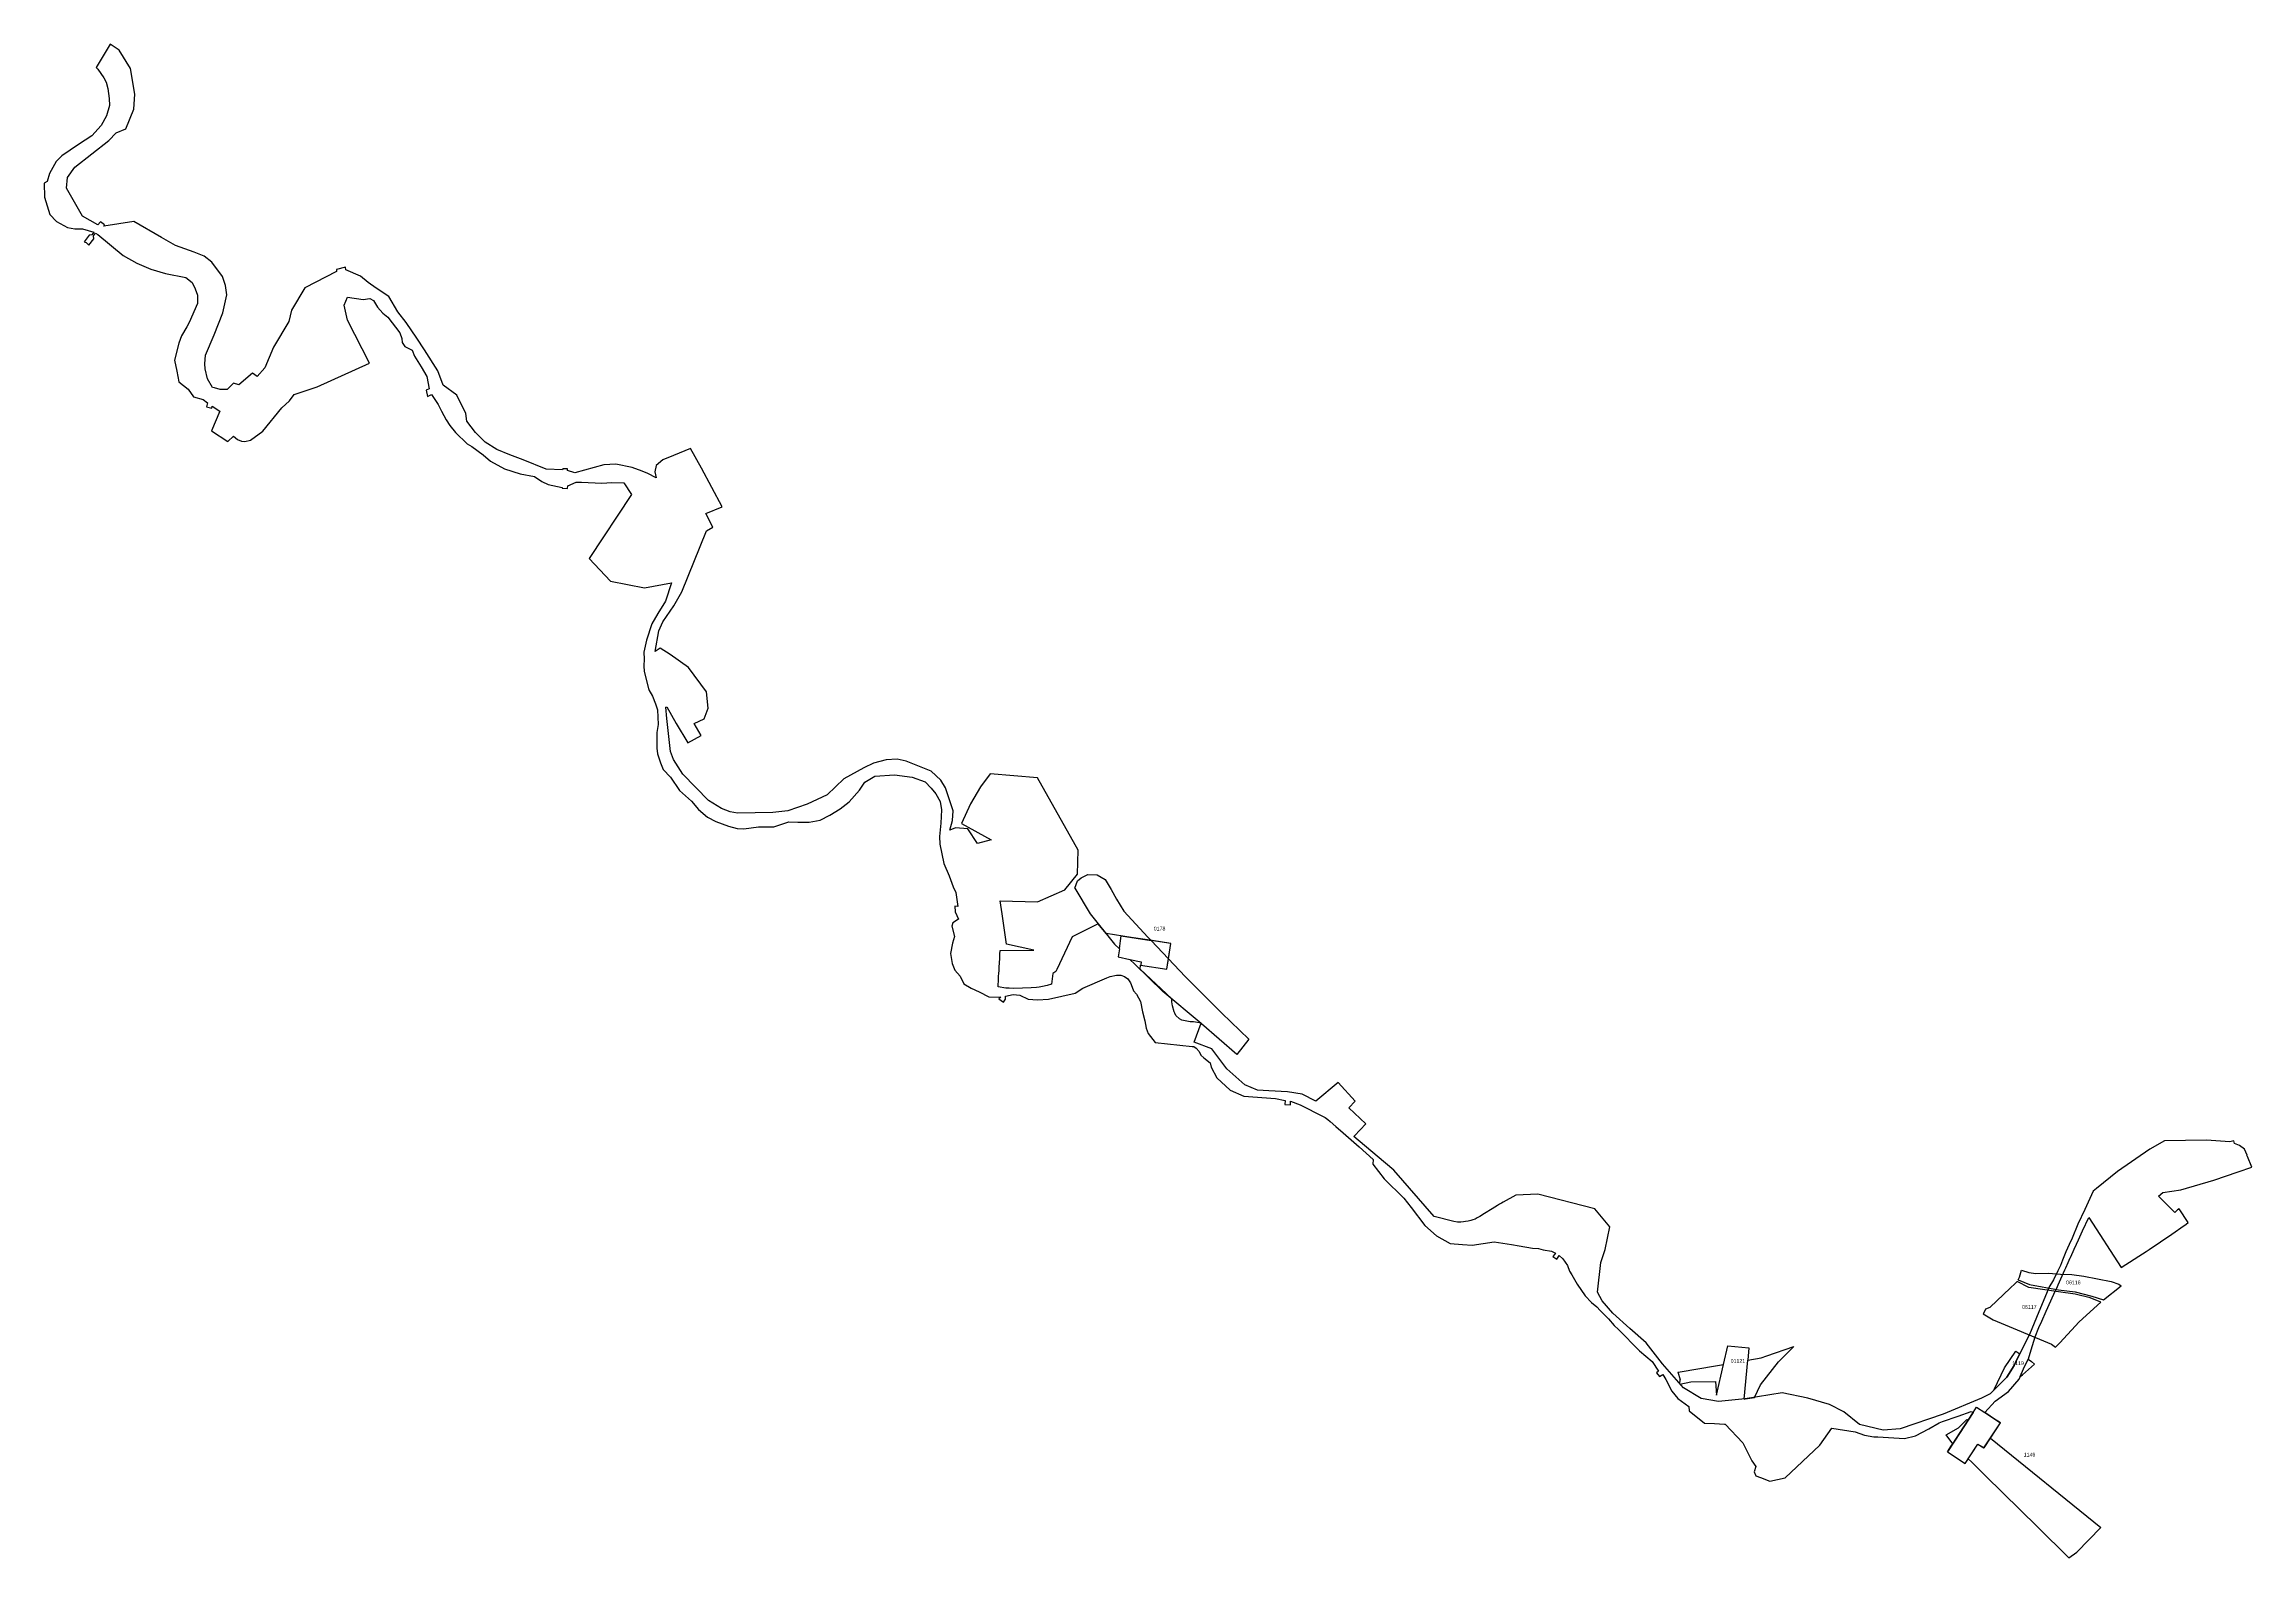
# Model space of a CAD drawing. Extents: x 545857 to 551173, y 1841643 to 1844623.
# Drawn here: x 545857 to 548773, y 1842625 to 1844623 of the extents above; entities that cross this region are included whole.
import ezdxf

# ---------------------------------------------------------------- set-up
doc = ezdxf.new("R2010")
doc.units = 0
for name, color, linetype in [('Level 10', 7, 'Continuous'), ('Level 15', 7, 'Continuous'), ('Level 50', 7, 'Continuous')]:
    doc.layers.add(name, color=color, linetype=linetype)

msp = doc.modelspace()

# ---------------------------------------------------------------- linework, layer by layer
at = {"layer": 'Level 10'}
for p, q in [((547258.9, 1843520.1), (547266.4, 1843506.8)), ((547319.3, 1843439.7), (547342.2, 1843415.4)), ((547319.3, 1843439.7), (547319.3, 1843439.7)), ((547385.4, 1843330.2), (547385.4, 1843330.2)), ((548066.4, 1842839.4), (548075.5, 1842879.8)), ((548102.8, 1842834.2), (548107.6, 1842885.6)), ((548132.6, 1842891.4), (548168.4, 1842903.7)), ((548446.7, 1842875.2), (548461.5, 1842897.6)), ((548459.4, 1842878.5), (548462.7, 1842885.6)), ((548461.5, 1842897.6), (548466.9, 1842894.1)), ((548462.7, 1842885.6), (548466.9, 1842894.1)), ((548470.6, 1842866.3), (548486.4, 1842880.4)), ((548471.9, 1842874.2), (548478.1, 1842886.8)), ((548478.1, 1842886.8), (548482.5, 1842883.9)), ((548482.5, 1842883.9), (548486.4, 1842880.4)), ((548015.2, 1842869.8), (548018.1, 1842859.8)), ((548017.9, 1842854.1), (548018.1, 1842859.8)), ((548432.8, 1842846.4), (548449.8, 1842863)), ((548432.9, 1842847), (548446.7, 1842875.2)), ((548449.8, 1842863), (548459.4, 1842878.5)), ((548467.5, 1842863.9), (548471.9, 1842874.2)), ((548467.5, 1842863.9), (548470.6, 1842866.3)), ((548405.1, 1842816.5), (548409.6, 1842823.5)), ((548409.6, 1842823.5), (548420.6, 1842816.3)), ((548369.4, 1842786.8), (548386, 1842796.3)), ((548386, 1842796.3), (548397.1, 1842807.4)), ((548388.3, 1842790.2), (548398.6, 1842806.3)), ((548397.1, 1842807.4), (548398.6, 1842806.3)), ((548398.6, 1842806.3), (548405.1, 1842816.5)), ((548420.6, 1842816.3), (548441.3, 1842802.6)), ((548428.1, 1842782.5), (548441.3, 1842802.6)), ((548378.2, 1842775), (548369.4, 1842786.8)), ((548371.2, 1842764.4), (548376.8, 1842773)), ((548371.2, 1842764.4), (548394.5, 1842749)), ((548376.8, 1842773), (548378.2, 1842775)), ((548378.2, 1842775), (548388.3, 1842790.2)), ((548398.8, 1842755.4), (548411.6, 1842774.8)), ((548411.6, 1842774.8), (548419.6, 1842769.6)), ((548419.6, 1842769.6), (548428.1, 1842782.5)), ((548428.1, 1842782.5), (548574, 1842664.6)), ((548394.5, 1842749), (548397.3, 1842753.2)), ((548397.3, 1842753.2), (548398.8, 1842755.4)), ((548398.8, 1842755.4), (548403.6, 1842750.9)), ((548403.6, 1842750.9), (548421.7, 1842732.7)), ((548421.7, 1842732.7), (548490.2, 1842665.3)), ((548490.2, 1842665.3), (548531.7, 1842624.6)), ((548542, 1842632), (548557.9, 1842648.3)), ((548557.9, 1842648.3), (548574, 1842664.6)), ((548531.7, 1842624.6), (548542, 1842632))]:
    msp.add_line(p, q, dxfattribs=at)
for points in [[(547218.5, 1843508.7), (547222, 1843518.6), (547226.9, 1843522.5), (547235.7, 1843527), (547247.8, 1843526.5), (547248.1, 1843526.5), (547258.9, 1843520.1)], [(547218.5, 1843508.7), (547218.5, 1843508.7), (547222, 1843518.6), (547226.9, 1843522.5), (547235.7, 1843527), (547247.8, 1843526.5), (547248.1, 1843526.5), (547258.9, 1843520.1), (547258.9, 1843520.1)], [(547218.5, 1843508.7), (547238.7, 1843474.8), (547271.2, 1843434.9), (547277.5, 1843428.6)], [(547218.5, 1843508.7), (547218.5, 1843508.7), (547238.7, 1843474.8), (547249.5, 1843461.5)], [(547258.9, 1843520.1), (547258.9, 1843520.1), (547266.4, 1843506.8)], [(547266.4, 1843506.8), (547273.6, 1843494), (547283.5, 1843478.2), (547315, 1843444.2), (547319.3, 1843439.7)], [(547266.4, 1843506.8), (547273.6, 1843494), (547283.5, 1843478.2), (547315, 1843444.2), (547319.3, 1843439.7)], [(547277.5, 1843428.6), (547279.1, 1843439.2), (547279.8, 1843445.7), (547319.3, 1843439.7)], [(547342.2, 1843415.4), (547345.3, 1843435.7), (547319.3, 1843439.7)], [(547277.5, 1843428.6), (547277.5, 1843428.6), (547275.8, 1843417.9), (547291.4, 1843414.7)], [(547385.4, 1843330.2), (547385.4, 1843330.2), (547334.7, 1843372.3), (547297.8, 1843408.3), (547291.4, 1843414.7)], [(547291.4, 1843414.7), (547306.2, 1843411.5), (547305.6, 1843407.6)], [(547305.5, 1843407.1), (547340.1, 1843401.8), (547342.2, 1843415.4), (547342.2, 1843415.4)], [(547342.2, 1843415.4), (547364.2, 1843392), (547394.9, 1843361.6), (547394.9, 1843361.6)], [(547394.9, 1843361.6), (547412.9, 1843343.8), (547448.3, 1843309.5), (547432.4, 1843289.1), (547386.1, 1843329.6), (547385.4, 1843330.2)], [(548464.8, 1842991.8), (548466.4, 1842994.9), (548469.2, 1843004.2), (548479, 1843001.3), (548487.9, 1842999.8), (548504.8, 1843000.2)], [(548504.8, 1843000.2), (548520.6, 1842999.2), (548535.8, 1842998.7), (548551.6, 1842996.5), (548587.4, 1842989.5), (548597.8, 1842985.8), (548600.8, 1842983.8)], [(548422.2, 1842953.1), (548427.9, 1842955.6), (548454.1, 1842980.8), (548460.8, 1842986.6), (548463.5, 1842989.5)], [(548513.9, 1842902.9), (548519.9, 1842908.3), (548545.5, 1842936.1), (548573.9, 1842962.2), (548559.9, 1842967.7), (548539.9, 1842972.6), (548518.1, 1842975.7), (548478.9, 1842981.6), (548463.5, 1842989.5)], [(548464.8, 1842991.8), (548479.8, 1842985.5), (548518, 1842978.2), (548540.2, 1842975.7), (548562, 1842970.2), (548577.3, 1842965.4), (548600.8, 1842983.8)], [(548422.2, 1842953.1), (548418.3, 1842946.6), (548431.8, 1842938.7), (548508.9, 1842906.5), (548513.9, 1842902.9)], [(548015.2, 1842869.8), (548018.2, 1842870), (548065, 1842877.9), (548075.5, 1842879.8)], [(548075.5, 1842879.8), (548081.1, 1842904.4), (548109.1, 1842901.8), (548107.6, 1842885.6)], [(548107.6, 1842885.6), (548125.2, 1842888.8), (548132.6, 1842891.4)], [(548116.5, 1842836.3), (548124.2, 1842852.9), (548148, 1842883.3), (548168.4, 1842903.7)], [(548018, 1842854), (548032.4, 1842856.8), (548065, 1842857.4), (548066.4, 1842839.4)], [(548102.8, 1842834.2), (548104, 1842834.3), (548116.5, 1842836.3)]]:
    msp.add_lwpolyline(points, dxfattribs=at)
at = {"layer": 'Level 50'}
for points in [[(546708.4, 1843800.3), (546684.2, 1843817.1), (546670.8, 1843825.7), (546664.2, 1843821.4), (546669.1, 1843848.5), (546674.4, 1843860.3), (546689, 1843881.4), (546699.6, 1843900.2), (546732, 1843980.6), (546740.3, 1843985.6), (546731, 1844003.4), (546752.6, 1844012.4), (546725.4, 1844063.4), (546711, 1844089.1), (546688.5, 1844079.8), (546674.4, 1844074.2), (546665.4, 1844067), (546663.8, 1844058.5), (546665.6, 1844050.5), (546654.4, 1844056.4), (546647.1, 1844059.3), (546634, 1844064.1), (546612.4, 1844068.5), (546596.6, 1844067.9), (546558.1, 1844057.1), (546548.4, 1844060.1), (546548.4, 1844062.6), (546542.2, 1844062.6), (546542, 1844061.3), (546520.3, 1844061.8), (546490, 1844074.1), (546472.1, 1844081.1), (546455.2, 1844088.1), (546439.6, 1844097.4), (546426.7, 1844110.3), (546415.4, 1844125.4), (546414, 1844135.4), (546402.2, 1844159.7), (546384, 1844172.9), (546377.1, 1844191.9), (546359.5, 1844219.5), (546349.6, 1844235.1), (546335.4, 1844255.4), (546324.4, 1844269.7), (546312.4, 1844289.9), (546295.8, 1844301), (546285.3, 1844308.6), (546275, 1844316.7), (546255.6, 1844325.3), (546255, 1844328.6), (546243.1, 1844325.8), (546243.4, 1844322.8), (546201.5, 1844301.2), (546183.8, 1844272), (546180.3, 1844257), (546160, 1844222.9), (546148.6, 1844195.7), (546138.3, 1844184.2), (546132.2, 1844188.9), (546114.2, 1844173.4), (546107.3, 1844175.4), (546098.8, 1844167.2), (546089.7, 1844167), (546082, 1844169.5), (546079.5, 1844169.9), (546072.7, 1844181.1), (546069.8, 1844194.3), (546069.2, 1844201.1), (546070.3, 1844212.3), (546081.8, 1844239.3), (546093.3, 1844268.5), (546098.3, 1844292.2), (546096.9, 1844304.5), (546092.6, 1844316.3), (546078.7, 1844335.4), (546068.4, 1844343.3), (546055.2, 1844348.6), (546030.5, 1844357.4), (546012.1, 1844367.9), (545975.8, 1844388.9), (545936.1, 1844382.9), (545937, 1844384.5), (545931.4, 1844388.6), (545928, 1844384.5), (545908, 1844395.8), (545886.6, 1844432.8), (545887.8, 1844447), (545897.8, 1844460.8), (545942.7, 1844496.1), (545952.1, 1844506.2), (545965.1, 1844511.4), (545975.8, 1844537.1), (545976.8, 1844557.3), (545971.1, 1844590.9), (545956.2, 1844615), (545944.5, 1844623.1), (545925.9, 1844592.4)], [(545925.9, 1844592.4), (545928.2, 1844590.2), (545935.9, 1844578.8), (545939, 1844572.8), (545941.3, 1844564.4), (545943, 1844551.4), (545943.3, 1844542), (545939.4, 1844528.4), (545932.5, 1844515.6), (545920, 1844502), (545902.4, 1844490.5), (545880.3, 1844475.7), (545873.1, 1844468.4), (545864.1, 1844452.5), (545861.3, 1844441.6), (545857.1, 1844439.7), (545857.6, 1844421.3), (545864.6, 1844398.2), (545873.4, 1844389.1), (545888.1, 1844381.2), (545897.7, 1844379.5), (545907.7, 1844379.1), (545922.9, 1844374.8), (545920.3, 1844371.3), (545916.7, 1844371), (545910, 1844362.2), (545912.7, 1844361.2), (545916, 1844357.6), (545922.8, 1844366), (545922.4, 1844370.1), (545925.1, 1844373.4), (545928.2, 1844371.6), (545961.7, 1844344), (545979.6, 1844333.9), (545998.2, 1844325.9), (546017.5, 1844320.4), (546044.1, 1844315), (546052.6, 1844308.4), (546056.8, 1844300.2), (546059.8, 1844291.6), (546059.7, 1844280.6), (546048.5, 1844255.6), (546045.4, 1844249.9), (546038.7, 1844238.1), (546035, 1844228.4), (546029.4, 1844205.9), (546032.6, 1844191.4), (546035.1, 1844177.4), (546047.3, 1844167.7), (546054.4, 1844157.6), (546067.3, 1844153.8), (546072.9, 1844149.7), (546071.7, 1844144.1), (546078.5, 1844142.6), (546079.1, 1844145.3), (546089.1, 1844138.5), (546078.3, 1844112.6), (546099.8, 1844098.5), (546107.2, 1844105.6), (546112.5, 1844101.3), (546117.8, 1844099), (546122.1, 1844098.6), (546129.6, 1844100.3), (546145.8, 1844112), (546171.1, 1844143.1), (546181.2, 1844152.2), (546187.3, 1844160.7), (546187.3, 1844160.7), (546217.6, 1844170.7), (546286.7, 1844202), (546258, 1844258.8), (546253.6, 1844278.7), (546257.9, 1844289.2), (546278.4, 1844285.8), (546287.5, 1844287.5), (546292.2, 1844284.7), (546297.3, 1844275.8), (546304.6, 1844268.1), (546311, 1844262.8), (546326.9, 1844242), (546329.8, 1844234.7), (546330.2, 1844229), (546333.6, 1844223.8), (546343.4, 1844219.3), (546346.5, 1844211.2), (546355, 1844197.2), (546362.7, 1844184.4), (546365.5, 1844168), (546361.8, 1844166.2), (546363.6, 1844157.8), (546368.7, 1844160.4), (546377.8, 1844147.2), (546382, 1844138.4), (546388, 1844127.3), (546393.1, 1844119.8), (546400.6, 1844110.3), (546415.7, 1844095.5)], [(546415.7, 1844095.5), (546422.1, 1844092.1), (546437, 1844081), (546446.7, 1844072.4), (546465.2, 1844062.6), (546486, 1844056), (546504.7, 1844052.4), (546514.7, 1844045.5), (546522.7, 1844041.5), (546541.5, 1844037.6), (546541.5, 1844036.8), (546548.6, 1844036.6), (546548.7, 1844040), (546559.7, 1844044.7), (546566.8, 1844045), (546593.6, 1844043.3), (546607.1, 1844044.4), (546622.9, 1844043.7), (546633, 1844028.5), (546577.1, 1843944.1), (546605.3, 1843914), (546650.2, 1843905.5), (546685.9, 1843912.1), (546678, 1843887.7), (546667.6, 1843871.4), (546659.7, 1843857.6), (546652.9, 1843836), (546649.2, 1843820.5), (546649.9, 1843811.2), (546649.4, 1843802.3), (546649.8, 1843794.6), (546656.1, 1843770.4), (546660.9, 1843762.2), (546664.7, 1843752.3), (546667.5, 1843744.3), (546668, 1843725), (546666.4, 1843714.2), (546666.5, 1843693.7), (546667.3, 1843686.3), (546671.1, 1843674.4), (546675, 1843665.3), (546684.5, 1843655.2), (546696.6, 1843637.7), (546712.3, 1843623.8), (546721.3, 1843612.6), (546733.3, 1843602.3), (546744.6, 1843596.8), (546761.1, 1843590.4), (546772.5, 1843587.5), (546781.2, 1843587.1), (546800.9, 1843589.8), (546821, 1843589.6), (546840.7, 1843596.5), (546852.9, 1843595.9), (546867.5, 1843596), (546882.1, 1843598.5), (546895.1, 1843605.3), (546908.6, 1843613.5), (546920.6, 1843622.7), (546934.2, 1843638), (546941.2, 1843648.6), (546954.6, 1843656.8), (546980.3, 1843658.3), (547003.8, 1843655.3), (547020.8, 1843649.2), (547028.7, 1843640.9), (547034.9, 1843633.1), (547040.8, 1843623.2), (547042.7, 1843612.2), (547041.6, 1843594.7), (547039.7, 1843577), (547040.3, 1843566.9), (547045.7, 1843541.5), (547052.5, 1843525.2), (547058.1, 1843510.3), (547061.5, 1843502.8), (547064.1, 1843484.7), (547060.2, 1843485.1), (547060.6, 1843477.4), (547065, 1843467.7), (547057.3, 1843463.1), (547056.1, 1843458.6), (547059.8, 1843445), (547056.9, 1843435.9), (547054.5, 1843422.4), (547056.6, 1843409.3), (547059.9, 1843400.5), (547067, 1843392.5), (547072.2, 1843382.5), (547081.5, 1843376.8), (547092.1, 1843371.9), (547104.8, 1843365.2), (547120.7, 1843365), (547118.1, 1843362.4), (547124.2, 1843358), (547127.1, 1843362.2), (547126.9, 1843366)], [(547375.2, 1843332.3), (547371.1, 1843332.1), (547360, 1843334.5), (547356.7, 1843336.1), (547352.1, 1843340.8), (547350.9, 1843343.9), (547349.9, 1843345.6), (547347.7, 1843353.3), (547346.9, 1843358.7), (547346.6, 1843362.5), (547304.7, 1843401.7), (547305.5, 1843407.1), (547340.1, 1843401.8), (547345.3, 1843435.7), (547320.6, 1843439.5), (547293.1, 1843443.7), (547260.1, 1843448.7), (547253.6, 1843456.6), (547249.5, 1843461.5), (547215.1, 1843444.6), (547194.9, 1843401.5), (547193.7, 1843398.9), (547189.4, 1843396.1), (547187.7, 1843382.1), (547182, 1843380.3), (547176, 1843378.9), (547171.6, 1843377.9), (547167.8, 1843377.4), (547161, 1843377), (547137.9, 1843376.4), (547131.9, 1843376.5), (547127.3, 1843376.5), (547117.3, 1843378.6), (547117.5, 1843382.2), (547117.7, 1843385.7), (547117.8, 1843388.8), (547117.9, 1843392.4), (547118.2, 1843396), (547118.5, 1843400.2), (547118.7, 1843404.6), (547119, 1843410.1), (547119.4, 1843416), (547119.7, 1843421.6), (547120, 1843426.6), (547164.6, 1843426.7), (547128.5, 1843434.7), (547125.3, 1843456.4), (547122.6, 1843474.7), (547120, 1843492.1), (547169.5, 1843490.9), (547205.2, 1843506.6), (547222.1, 1843527.4), (547223.2, 1843558.7), (547169.3, 1843654.5), (547106.6, 1843659.5), (547094.1, 1843642.6), (547081, 1843620), (547068.7, 1843594.1), (547108.2, 1843572.5), (547090.1, 1843567.7), (547077.1, 1843587.1), (547061.1, 1843588.5), (547053.5, 1843585.1), (547057, 1843598.2), (547057.9, 1843610.7), (547051.4, 1843630.8), (547047.6, 1843641.2), (547041.7, 1843651.3), (547028.9, 1843663.1), (546995.6, 1843676.3), (546984, 1843679.2), (546969.5, 1843678.1), (546952.8, 1843673.9), (546940, 1843667.5), (546913.6, 1843652.9), (546891.6, 1843631.8), (546865.2, 1843619.6), (546839.3, 1843611), (546819.5, 1843608.7), (546773, 1843607.8), (546763.2, 1843609.4), (546751.7, 1843613.8), (546734.6, 1843624.7), (546700.6, 1843659.1), (546688.5, 1843678.8), (546684.5, 1843689.3), (546679.6, 1843732.8), (546678.3, 1843747.7), (546679.5, 1843748), (546691.8, 1843726.1), (546707.5, 1843700.6), (546725.1, 1843710.2), (546715.9, 1843726.2), (546728.8, 1843732.2), (546734.2, 1843746.2), (546732, 1843768.1), (546708.4, 1843800.3)], [(547126.9, 1843366), (547137.2, 1843368.3), (547145.8, 1843367.3), (547157, 1843362.3), (547169.2, 1843361.4), (547183.9, 1843362.2), (547219.2, 1843369.9), (547229.1, 1843376.9), (547261, 1843390.5), (547265.2, 1843392.2), (547273.5, 1843393.7), (547279.5, 1843393.7), (547284.3, 1843392.1), (547288.7, 1843388.9), (547292.2, 1843383.7), (547294.3, 1843377.9), (547295.9, 1843373), (547300.2, 1843368.6), (547305.2, 1843359.1), (547307.9, 1843345.4), (547311.2, 1843333.7), (547313, 1843323.9), (547315.6, 1843317), (547324.9, 1843305.1), (547373.4, 1843299.7), (547375.7, 1843299.7), (547378.9, 1843297.3), (547382.9, 1843292.9), (547384.9, 1843288.1), (547389.2, 1843284.9), (547397.4, 1843278.2), (547398.7, 1843272.3), (547406.2, 1843258.3), (547423.6, 1843242.2), (547441.8, 1843234.1), (547483.5, 1843230.9), (547496.5, 1843228.3), (547495.9, 1843223.2), (547503.3, 1843222.8), (547503.4, 1843227.6), (547516.1, 1843222.6), (547546.6, 1843207.2), (547549.2, 1843206.1), (547552.8, 1843203.1), (547555.8, 1843200.5), (547563.2, 1843194.1), (547573.2, 1843185.5), (547594.4, 1843167.2), (547612.9, 1843150.3), (547612.1, 1843144.4), (547627.3, 1843125.1), (547653.3, 1843099.6), (547662.8, 1843086.9), (547680.8, 1843063.3), (547696.5, 1843049.9), (547714.6, 1843039.4), (547730.7, 1843038.2), (547743.6, 1843037.2), (547772.4, 1843041.6), (547795.4, 1843038.4), (547805.7, 1843036.4), (547823.1, 1843033.5), (547831.1, 1843033.1), (547837.1, 1843031), (547848.4, 1843029.3), (547853.5, 1843026.9), (547852.1, 1843025), (547850.2, 1843022.4), (547855.1, 1843018.8), (547856.9, 1843021.5), (547858.3, 1843023.7), (547863.1, 1843019.3), (547869.4, 1843010.4), (547871.9, 1843003.1), (547875.3, 1842998.2), (547882, 1842985.9), (547892.9, 1842970.6), (547901.3, 1842961.5), (547908.3, 1842956.1), (547912.5, 1842951.2), (547923.5, 1842940.3), (547930.9, 1842931.5), (547936.7, 1842926.1), (547936.8, 1842926), (547964.4, 1842898), (547981.3, 1842883.8), (547989.7, 1842871.1), (547987.1, 1842868.8), (547990.9, 1842864), (547995.3, 1842866.6), (547999.4, 1842859.8), (548007.1, 1842844.7), (548015.2, 1842834.8), (548029.8, 1842824.4), (548030.2, 1842818.6), (548050.3, 1842802.5), (548063.6, 1842801.8)], [(548773.4, 1843140.4), (548767.7, 1843154.5), (548766.8, 1843156.2), (548767, 1843156.3), (548763.8, 1843164.3), (548757.3, 1843168.8), (548750.6, 1843171.7), (548749.5, 1843175.1), (548744.3, 1843173.7), (548713.6, 1843176), (548657.8, 1843175.1), (548638.7, 1843164), (548595.9, 1843134.7), (548568.1, 1843112.3), (548563.8, 1843108.8), (548552.6, 1843084.4), (548543.7, 1843065), (548535.9, 1843046.6), (548532.3, 1843038.4), (548527.8, 1843028.4), (548523.5, 1843017.7), (548520.5, 1843010.6), (548517.1, 1843003.4), (548511.3, 1842991.7), (548505.2, 1842981.5), (548502.2, 1842973.5), (548491.9, 1842949.4), (548486, 1842934.5), (548479.6, 1842919.6), (548462.7, 1842885.6), (548459.4, 1842878.5), (548449.8, 1842863), (548432.8, 1842846.4), (548427.6, 1842841), (548416.5, 1842835.4), (548365.6, 1842814.3), (548308.8, 1842794.7), (548286.4, 1842793), (548255.1, 1842800.6), (548234.6, 1842817.1), (548215.3, 1842826.9), (548186.8, 1842835.5), (548152.9, 1842842.2), (548104, 1842834.3), (548068.7, 1842830.8), (548045.9, 1842834.8), (548022.5, 1842848.8), (547994.8, 1842880.9), (547973.2, 1842908.2), (547951.8, 1842927.5), (547929.5, 1842947.8), (547915.4, 1842963.8), (547909.2, 1842975.5), (547913.3, 1843014.3), (547919.1, 1843031.7), (547925.2, 1843061.4), (547905.6, 1843085.5), (547830.2, 1843104.9), (547801.3, 1843103.4), (547784.6, 1843094.1), (547782.4, 1843093), (547779.8, 1843091.5), (547776.8, 1843089.7), (547773.2, 1843087.4), (547769.7, 1843085.3), (547759.7, 1843079.2), (547753.4, 1843075.2), (547750.2, 1843073.3), (547747.3, 1843071.5), (547744.5, 1843070.7), (547741.7, 1843069.9), (547738.1, 1843069.1), (547734.7, 1843068.6), (547732.1, 1843068.2), (547728.7, 1843067.9), (547724.2, 1843067.8), (547719.2, 1843068.5), (547693.2, 1843075.4), (547640.2, 1843136.4), (547617.9, 1843155), (547587.3, 1843180.7), (547588.2, 1843181.8), (547603, 1843197.5), (547580.4, 1843218.8), (547589.1, 1843227.3), (547566.3, 1843252.1), (547536.9, 1843227.3), (547519, 1843236.9), (547499.4, 1843239.9), (547474.7, 1843241), (547460.1, 1843242.1), (547443.2, 1843248.9), (547419.5, 1843270), (547399.8, 1843296.6), (547376.1, 1843305.4), (547385.4, 1843330.3), (547375.2, 1843332.3)], [(548063.6, 1842801.8), (548076.8, 1842801.1), (548077.7, 1842801), (548101.1, 1842776.3), (548113, 1842752.8), (548118, 1842745), (548116, 1842738), (548118, 1842733), (548124.2, 1842730.5), (548136.7, 1842725.9), (548157, 1842730), (548202.7, 1842773.4), (548218.7, 1842795.7), (548249.6, 1842791), (548261.9, 1842786.6), (548274.2, 1842784.5), (548279.2, 1842784.1), (548314.7, 1842782), (548329, 1842785.8), (548346.9, 1842794.7), (548360.4, 1842802.7), (548362.7, 1842803.8), (548364.9, 1842804.6), (548385.3, 1842811.7), (548402.6, 1842817.7), (548405.1, 1842816.5), (548388.3, 1842790.2), (548388.3, 1842790.2), (548371.2, 1842764.4), (548376.6, 1842760.8), (548394.5, 1842749), (548411.6, 1842774.8), (548419.5, 1842769.6), (548432.7, 1842789.5), (548441.3, 1842802.6), (548438, 1842804.8), (548435.7, 1842806.3), (548431.7, 1842808.9), (548427.7, 1842811.6), (548420.6, 1842816.3), (548434.3, 1842831.4), (548452, 1842844.2), (548466, 1842860.3), (548471.9, 1842874.2), (548478.3, 1842887.1), (548482.1, 1842899.2), (548487, 1842916.2), (548492.1, 1842928.6), (548495.9, 1842937.2), (548501.9, 1842950.4), (548512, 1842972.8), (548516.6, 1842983), (548517.4, 1842984.8), (548517.4, 1842984.8), (548526.4, 1843004.7), (548527.5, 1843007.4), (548530.8, 1843014.5), (548533.6, 1843020.7), (548533.7, 1843021), (548535.6, 1843025.1), (548537.2, 1843028.8), (548538.8, 1843032.3), (548541.6, 1843038.6), (548544.3, 1843044.6), (548549.6, 1843056.2), (548558, 1843073.8), (548600.9, 1843007.7), (548617.9, 1843018.7), (548624.2, 1843022.8), (548633.6, 1843029.1), (548637.6, 1843031.8), (548667.9, 1843052), (548684.1, 1843063.2), (548684.9, 1843063.8), (548686.7, 1843065.2), (548689.4, 1843067.2), (548689.4, 1843067.2), (548689.4, 1843067.2), (548677.5, 1843085.3), (548675.3, 1843084), (548671.7, 1843080.6), (548650.2, 1843102.2), (548655.8, 1843106.8), (548679.7, 1843110.4), (548723, 1843123.1), (548755.5, 1843134.2), (548773.4, 1843140.4)]]:
    msp.add_lwpolyline(points, dxfattribs=at)

# ---------------------------------------------------------------- texts
at = {"layer": 'Level 15'}
for s, p in [('0178', (547322.9, 1843452.8)), ('06116', (548528, 1842985.7)), ('06117', (548469.9, 1842953.3)), ('01121', (548084.9, 1842881.9)), ('1119', (548456.9, 1842879)), ('1149', (548472.1, 1842758.3))]:
    msp.add_text(s, height=5, dxfattribs=at).set_placement(p)

doc.saveas('drawing.dxf')
